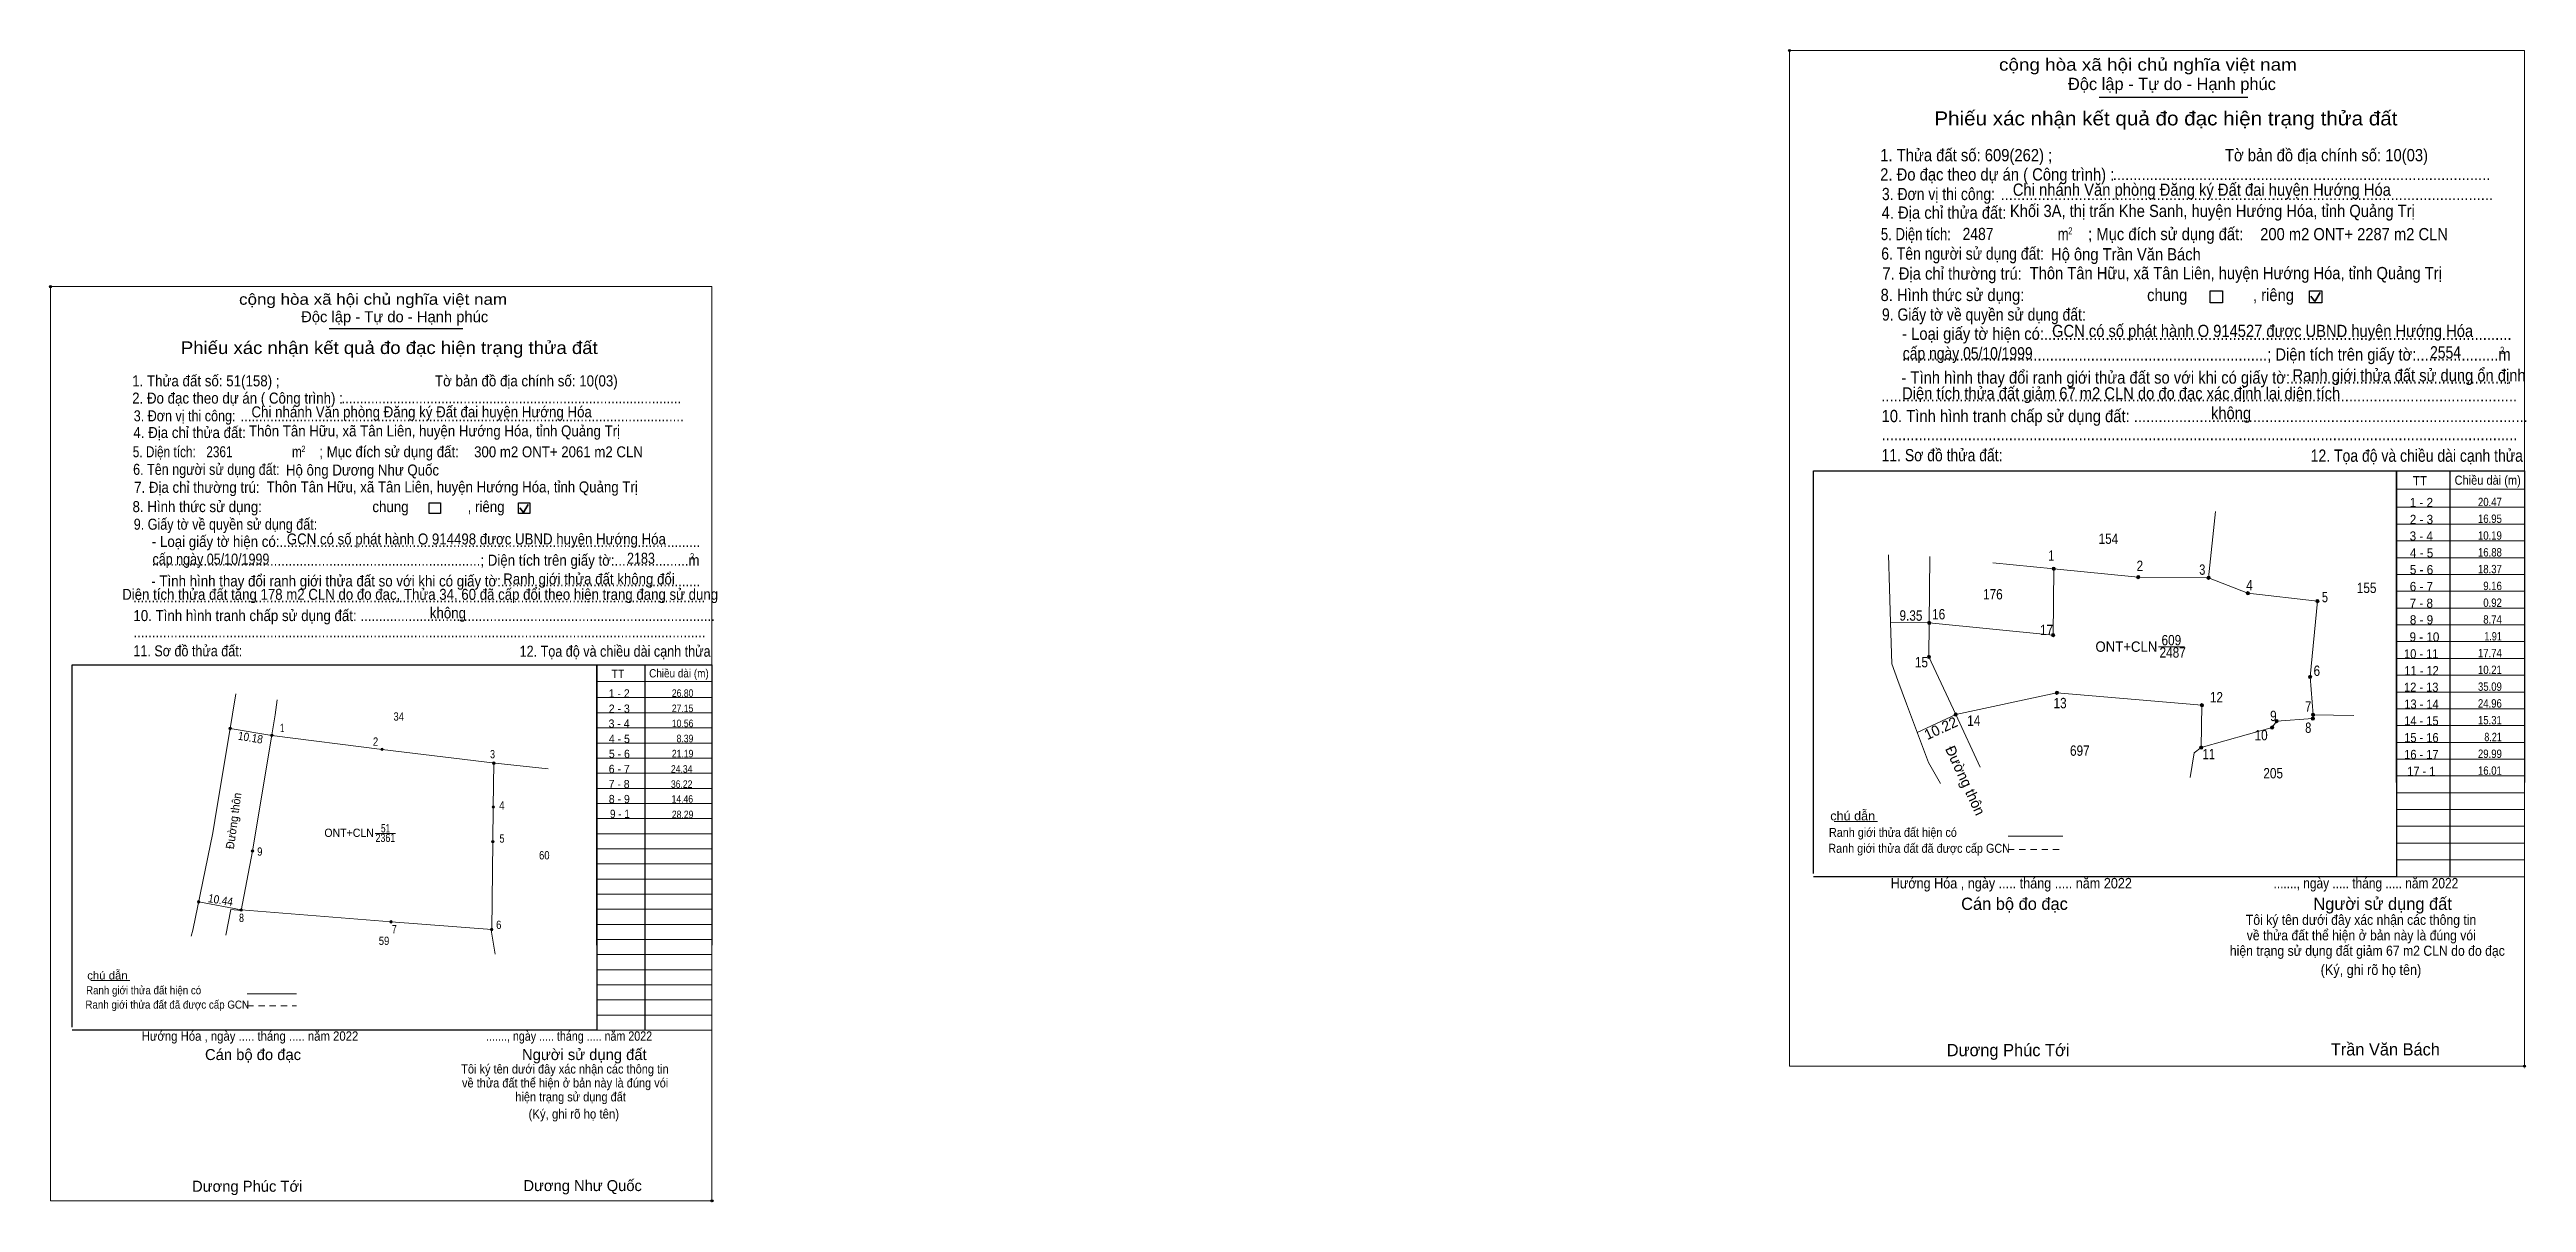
# Model space of a CAD drawing. Header units: metres. Extents: x 543322 to 549868, y 1828227 to 1838406.
# Drawn here: x 549271 to 549868, y 1838128 to 1838406 of the extents above; entities that cross this region are included whole.
import ezdxf
from ezdxf.enums import TextEntityAlignment as Align

# ---------------------------------------------------------------- set-up
doc = ezdxf.new("R2010")
doc.units = ezdxf.units.M
doc.header["$PDMODE"] = 32
doc.header["$PDSIZE"] = 0.5
doc.linetypes.add('SHORT_DASHED', pattern=[2.7, 1.5, -1.2])
for name, color, linetype, lineweight in [('1', 7, 'Continuous', 13), ('10', 7, 'Continuous', 13), ('17', 7, 'Continuous', 13), ('2', 7, 'Continuous', 25), ('23', 7, 'Continuous', 13), ('30', 7, 'Continuous', 13), ('36', 7, 'Continuous', 13), ('6', 7, 'Continuous', 13), ('61', 7, 'Continuous', 13), ('63', 7, 'Continuous', 13)]:
    doc.layers.add(name, color=color, linetype=linetype, lineweight=lineweight)

msp = doc.modelspace()

# ---------------------------------------------------------------- texts
at = {"layer": '1'}
for s, height, width, p in [('154', 2.5, 0.85, (549767.645, 1838286.56)), ('155', 2.5, 0.85, (549829.9, 1838274.71)), ('176', 2.5, 0.85, (549739.8, 1838273.16)), ('ONT+CLN', 2.5, 0.95, (549771.985, 1838260.53)), ('2487', 2.5, 0.85, (549783.14, 1838259.13)), ('609', 2.5, 0.85, (549782.825, 1838262.09)), ('34', 2, 0.85, (549355.51, 1838243.92)), ('697', 2.5, 0.85, (549760.76, 1838235.44)), ('205', 2.5, 0.85, (549807.37, 1838229.99)), ('ONT+CLN', 2, 0.95, (549343.55, 1838215.87)), ('51', 2, 0.75, (549352.34, 1838216.96)), ('2361', 2, 0.8, (549352.29, 1838214.64)), ('60', 2, 0.85, (549390.6, 1838210.45)), ('59', 2, 0.85, (549351.965, 1838189.81))]:
    msp.add_text(s, height=height, dxfattribs=dict(at, width=width)).set_placement(p, align=Align.CENTER)
at = {"layer": '10'}
for s, height, width, p in [('1 - 2', 2.21, 0.95, (549843.1, 1838295.45)), ('3 - 4', 2.21, 0.95, (549843.08, 1838287.35)), ('2 - 3', 2.21, 0.95, (549843.115, 1838291.36)), ('4 - 5', 2.21, 0.95, (549843.15, 1838283.28)), ('5 - 6', 2.21, 0.95, (549843.135, 1838279.25)), ('6 - 7', 2.21, 0.95, (549843.105, 1838275.18)), ('7 - 8', 2.21, 0.95, (549843.08, 1838271.15)), ('9 - 10', 2.21, 0.95, (549843.84, 1838263.01)), ('8 - 9', 2.21, 0.95, (549843.125, 1838267.14)), ('10 - 11', 2.21, 0.9, (549843.06, 1838258.94)), ('12 - 13', 2.21, 0.9, (549843.06, 1838250.88)), ('11 - 12', 2.21, 0.9, (549843.135, 1838254.87)), ('2 - 3', 1.989, 0.95, (549408.675, 1838245.82)), ('1 - 2', 1.989, 0.95, (549408.655, 1838249.5)), ('13 - 14', 2.21, 0.9, (549843.125, 1838246.81)), ('3 - 4', 1.989, 0.95, (549408.63, 1838242.21)), ('14 - 15', 2.21, 0.9, (549843.105, 1838242.78)), ('15 - 16', 2.21, 0.9, (549843.11, 1838238.73)), ('4 - 5', 1.989, 0.95, (549408.7, 1838238.54)), ('5 - 6', 1.989, 0.95, (549408.695, 1838234.92)), ('16 - 17', 2.21, 0.9, (549843.1, 1838234.66)), ('7 - 8', 1.989, 0.95, (549408.635, 1838227.63)), ('6 - 7', 1.989, 0.95, (549408.665, 1838231.27)), ('17 - 1', 2.203, 0.9, (549843.095, 1838230.61)), ('8 - 9', 1.99, 0.95, (549408.68, 1838224.02)), ('9 - 1', 1.99, 0.9, (549408.835, 1838220.44))]:
    msp.add_text(s, height=height, dxfattribs=dict(at, width=width)).set_placement(p, align=Align.CENTER)
at = {"layer": '2'}
for s, height, width, p in [('cộng hòa xã hội chủ nghĩa việt nam', 2.957, 1.15, (549741.28, 1838400.72)), ('1. Thửa đất số: 609(262) ;                                          Tờ bản đồ địa chính số: 10(03)', 2.965, 0.9, (549712.64, 1838378.86)), ('2. Đo đạc theo dự án ( Công trình) : ', 2.959, 0.9, (549712.64, 1838374.22)), ('3. Đơn vị thi công:', 2.959, 0.85, (549713.06, 1838369.49)), ('Chi nhánh Văn phòng Đăng ký Đất đai huyện Hướng Hóa', 2.956, 0.9, (549744.6, 1838370.54)), ('............................................................................................', 2.959, 0.9, (549768.7, 1838374.32)), ('4. Địa chỉ thửa đất:', 2.959, 0.9, (549712.98, 1838365)), ('........................................................................................................................', 2.959, 0.9, (549741.66, 1838369.49)), ('Khối 3A, thị trấn Khe Sanh, huyện Hướng Hóa, tỉnh Quảng Trị', 2.948, 0.9, (549743.91, 1838365.42)), ('5. Diện tích:', 2.959, 0.8, (549712.8, 1838359.83)), ('2487', 2.948, 0.85, (549732.5, 1838359.86)), ('m', 2.957, 0.8, (549755.44, 1838359.83)), ('2', 1.69, 0.8, (549757.97, 1838361.24)), ('; Mục đích sử dụng đất:', 2.957, 0.9, (549762.76, 1838359.83)), ('200 m2 ONT+ 2287 m2 CLN', 2.948, 0.9, (549804.24, 1838359.82)), ('6. Tên người sử dụng đất:', 2.959, 0.85, (549712.9, 1838355.12)), ('Hộ ông Trần Văn Bách', 2.948, 0.9, (549753.82, 1838354.96)), ('8. Hình thức sử dụng:', 2.959, 0.9, (549712.73, 1838345.14)), ('7. Địa chỉ thường trú:', 2.959, 0.9, (549713.16, 1838350.31)), ('Thôn Tân Hữu, xã Tân Liên, huyện Hướng Hóa, tỉnh Quảng Trị', 2.948, 0.9, (549748.67, 1838350.42)), ('cộng hòa xã hội chủ nghĩa việt nam', 2.661, 1.15, (549317.02, 1838344.25)), ('9. Giấy tờ về quyền sử dụng đất:', 2.959, 0.85, (549713.06, 1838340.42)), ('chung                , riêng', 2.957, 0.9, (549776.98, 1838345.14)), ('     - Loại giấy tờ hiện có:..................................................................................................................', 2.957, 0.9, (549712.98, 1838335.79)), ('GCN có số phát hành O 914527 được UBND huyện Hướng Hóa ', 2.948, 0.9, (549754.06, 1838336.47)), ('cấp ngày 05/10/1999', 2.948, 0.85, (549718.08, 1838331.07)), ('     .........................................................................................; Diện tích trên giấy tờ:....................m', 2.957, 0.9, (549712.98, 1838330.79)), ('2554', 2.948, 0.85, (549845.19, 1838331.31)), ('2', 1.69, 0.8, (549862.07, 1838332.45)), ('1. Thửa đất số: 51(158) ;                                          Tờ bản đồ địa chính số: 10(03)', 2.668, 0.9, (549291.25, 1838324.56)), ('     - Tình hình thay đổi ranh giới thửa đất so với khi có giấy tờ:......................................................', 2.957, 0.9, (549712.82, 1838325.22)), ('Diện tích thửa đất giảm 67 m2 CLN do đo đạc xác định lại diện tích', 2.95, 0.9, (549717.92, 1838321.41)), ('Ranh giới thửa đất sử dụng ổn định', 2.948, 0.9, (549812.03, 1838325.76)), ('2. Đo đạc theo dự án ( Công trình) : ', 2.663, 0.9, (549291.25, 1838320.4)), ('3. Đơn vị thi công:', 2.663, 0.85, (549291.63, 1838316.13)), ('Chi nhánh Văn phòng Đăng ký Đất đai huyện Hướng Hóa', 2.661, 0.9, (549320.01, 1838317.08)), ('............................................................................................', 2.663, 0.9, (549341.69, 1838320.49)), ('...........................................................................................................................................................', 2.957, 0.9, (549712.9, 1838320.92)), ('10. Tình hình tranh chấp sử dụng đất: ................................................................................................', 2.959, 0.9, (549712.98, 1838315.93)), ('không', 2.957, 0.9, (549792.36, 1838316.65)), ('4. Địa chỉ thửa đất:', 2.663, 0.9, (549291.55, 1838312.1)), ('........................................................................................................................', 2.663, 0.9, (549317.36, 1838316.13)), ('Thôn Tân Hữu, xã Tân Liên, huyện Hướng Hóa, tỉnh Quảng Trị', 2.654, 0.9, (549319.39, 1838312.49)), ('5. Diện tích:', 2.663, 0.8, (549291.39, 1838307.46)), ('2361', 2.65, 0.8, (549309.13, 1838307.47)), ('m', 2.661, 0.8, (549329.78, 1838307.46)), ('2', 1.521, 0.8, (549332.04, 1838308.72)), ('; Mục đích sử dụng đất:', 2.661, 0.9, (549336.36, 1838307.46)), ('300 m2 ONT+ 2061 m2 CLN', 2.65, 0.9, (549373.68, 1838307.44)), ('11. Sơ đồ thửa đất:', 2.959, 0.85, (549712.98, 1838306.49)), ('...........................................................................................................................................................', 2.957, 0.9, (549712.98, 1838311.55)), ('12. Tọa độ và chiều dài cạnh thửa', 2.965, 0.85, (549816.41, 1838306.37)), ('6. Tên người sử dụng đất:', 2.663, 0.85, (549291.48, 1838303.21)), ('7. Địa chỉ thường trú:', 2.663, 0.9, (549291.72, 1838298.88)), ('Thôn Tân Hữu, xã Tân Liên, huyện Hướng Hóa, tỉnh Quảng Trị', 2.654, 0.9, (549323.67, 1838298.98)), ('Hộ ông Dương Như Quốc', 2.654, 0.9, (549328.32, 1838303.06)), ('8. Hình thức sử dụng:', 2.663, 0.9, (549291.34, 1838294.22)), ('chung                , riêng', 2.661, 0.9, (549349.16, 1838294.22)), ('9. Giấy tờ về quyền sử dụng đất:', 2.663, 0.85, (549291.63, 1838289.98)), ('     - Loại giấy tờ hiện có:..................................................................................................................', 2.661, 0.9, (549291.55, 1838285.81)), ('GCN có số phát hành O 914498 được UBND huyện Hướng Hóa ', 2.654, 0.9, (549328.53, 1838286.42)), ('cấp ngày 05/10/1999', 2.654, 0.85, (549296.15, 1838281.57)), ('     .........................................................................................; Diện tích trên giấy tờ:....................m', 2.661, 0.9, (549291.55, 1838281.3)), ('2183', 2.654, 0.85, (549410.54, 1838281.78)), ('2', 1.521, 0.8, (549425.73, 1838282.81)), ('     - Tình hình thay đổi ranh giới thửa đất so với khi có giấy tờ:......................................................', 2.661, 0.9, (549291.41, 1838276.29)), ('Ranh giới thửa đất không đổi', 2.654, 0.9, (549380.7, 1838276.78)), ('Diện tích thửa đất tăng 178 m2 CLN do đo đạc, Thửa 34, 60 đã cấp đổi theo hiện trạng đang sử dụng', 2.65, 0.9, (549288.85, 1838273.07)), ('...........................................................................................................................................................', 2.661, 0.9, (549291.48, 1838272.43)), ('10. Tình hình tranh chấp sử dụng đất: ................................................................................................', 2.663, 0.9, (549291.55, 1838267.94)), ('không', 2.661, 0.9, (549363, 1838268.58)), ('11. Sơ đồ thửa đất:', 2.663, 0.85, (549291.55, 1838259.43)), ('...........................................................................................................................................................', 2.661, 0.9, (549291.55, 1838264)), ('12. Tọa độ và chiều dài cạnh thửa', 2.668, 0.85, (549384.65, 1838259.34)), ('Hướng Hóa , ngày ..... tháng ..... năm 2022', 2.527, 0.9, (549715.18, 1838203.45)), ('......., ngày ..... tháng ..... năm 2022', 2.527, 0.85, (549807.44, 1838203.45)), ('(Ký, ghi rõ họ tên)', 2.535, 0.9, (549818.82, 1838182.57)), ('Hướng Hóa , ngày ..... tháng ..... năm 2022', 2.27, 0.9, (549293.54, 1838166.7)), ('......., ngày ..... tháng ..... năm 2022', 2.27, 0.85, (549376.58, 1838166.7)), ('(Ký, ghi rõ họ tên)', 2.281, 0.9, (549386.8, 1838147.91))]:
    msp.add_text(s, height=height, dxfattribs=dict(at, width=width)).set_placement(p)
for s, height, p in [('Độc lập - Tự do - Hạnh phúc', 2.957, (549757.9, 1838396.05)), ('Độc lập - Tự do - Hạnh phúc', 2.661, (549331.98, 1838340.04)), ('Cán bộ đo đạc', 2.957, (549732.15, 1838198.27)), ('Người sử dụng đất', 2.957, (549817.06, 1838198.27)), ('Cán bộ đo đạc', 2.661, (549308.81, 1838162.04)), ('Người sử dụng đất', 2.661, (549385.23, 1838162.04)), ('Dương Phúc Tới', 2.956, (549728.68, 1838162.97)), ('Trần Văn Bách', 2.948, (549821.26, 1838163.15)), ('Dương Như Quốc', 2.65, (549385.58, 1838130.43)), ('Dương Phúc Tới', 2.66, (549305.68, 1838130.27))]:
    msp.add_text(s, height=height, dxfattribs=at).set_placement(p)
for s, height, width, p in [('Phiếu xác nhận kết quả đo đạc hiện trạng thửa đất', 3.379, 1.1, (549781.505, 1838387.52)), ('Phiếu xác nhận kết quả đo đạc hiện trạng thửa đất', 3.041, 1.1, (549353.23, 1838332.37)), ('Tôi ký tên dưới đây xác nhận các thông tin', 2.443, 0.9, (549828.555, 1838194.66)), ('về thửa đất thể hiện ở bản này là đúng vói', 2.443, 0.9, (549828.605, 1838190.92)), ('hiện trạng sử dụng đất giảm 67 m2 CLN do đo đạc', 2.446, 0.9, (549830.07, 1838187.19)), ('Tôi ký tên dưới đây xác nhận các thông tin', 2.199, 0.9, (549395.57, 1838158.79)), ('về thửa đất thể hiện ở bản này là đúng vói', 2.199, 0.9, (549395.62, 1838155.43)), ('hiện trạng sử dụng đất', 2.199, 0.9, (549396.945, 1838152.07))]:
    msp.add_text(s, height=height, dxfattribs=dict(at, width=width)).set_placement(p, align=Align.CENTER)
for height, p in [(0.845, (549867.916, 1838160.08)), (0.76, (549431, 1838127.68))]:
    msp.add_text('.', height=height, dxfattribs=at).set_placement(p, align=Align.CENTER)
at = {"layer": '30'}
for s, height, width, p in [('TT', 2.203, 0.95, (549841.04, 1838300.7)), ('Chiều dài (m)', 2.21, 0.9, (549851.1, 1838300.83)), ('TT', 1.983, 0.95, (549406.82, 1838254.24)), ('Chiều dài (m)', 1.989, 0.9, (549415.87, 1838254.35))]:
    msp.add_text(s, height=height, dxfattribs=dict(at, width=width)).set_placement(p)
at = {"layer": '6'}
for s, height, width, p in [('Ranh giới thửa đất hiện có ', 2.165, 0.9, (549700.28, 1838215.89)), ('chú dẫn', 2.165, 1.05, (549700.6, 1838219.86)), ('Ranh giới thửa đất đã được cấp GCN', 2.171, 0.9, (549700.12, 1838212.04)), ('chú dẫn', 1.949, 1.05, (549280.42, 1838181.48)), ('Ranh giới thửa đất đã được cấp GCN', 1.954, 0.9, (549279.98, 1838174.44)), ('Ranh giới thửa đất hiện có ', 1.949, 0.9, (549280.13, 1838177.91))]:
    msp.add_text(s, height=height, dxfattribs=dict(at, width=width)).set_placement(p)
at = {"layer": '63'}
for s, height, width, p in [('20.47', 2.025, 0.85, (549862.5, 1838295.67)), ('16.95', 2.025, 0.85, (549862.5, 1838291.62)), ('10.19', 2.025, 0.85, (549862.5, 1838287.57)), (' 1', 2.5, 0.75, (549754.56, 1838282.5)), ('16.88', 2.025, 0.85, (549862.5, 1838283.52)), (' 2', 2.5, 0.85, (549776.02, 1838280.03)), (' 3', 2.5, 0.8, (549791.02, 1838279.11)), (' 4', 2.5, 0.85, (549802.45, 1838275.37)), ('18.37', 2.025, 0.85, (549862.5, 1838279.47)), ('9.16', 2.025, 0.85, (549862.5, 1838275.42)), (' 16', 2.5, 0.85, (549728.31, 1838268.35)), (' 5', 2.5, 0.8, (549820.59, 1838272.49)), ('0.92', 2.025, 0.85, (549862.5, 1838271.37)), (' 17', 2.5, 0.85, (549754.32, 1838264.55)), ('8.74', 2.025, 0.85, (549862.5, 1838267.32)), ('1.91', 2.025, 0.8, (549862.49, 1838263.27)), (' 15', 2.5, 0.85, (549724.16, 1838256.78)), ('17.74', 2.025, 0.85, (549862.5, 1838259.22)), (' 6', 2.5, 0.85, (549818.68, 1838254.71)), ('35.09', 2.025, 0.85, (549862.5, 1838251.12)), ('10.21', 2.025, 0.85, (549862.5, 1838255.17)), ('27.15', 1.823, 0.85, (549426.53, 1838245.98)), ('26.80', 1.823, 0.85, (549426.54, 1838249.64)), (' 13', 2.5, 0.85, (549757.58, 1838246.91)), (' 12', 2.5, 0.85, (549795.27, 1838248.33)), (' 7', 2.5, 0.8, (549816.56, 1838246.09)), ('24.96', 2.025, 0.85, (549862.49, 1838247.07)), (' 1', 2, 0.75, (549327.98, 1838241.16)), ('10.56', 1.823, 0.85, (549426.54, 1838242.35)), (' 14', 2.5, 0.85, (549736.77, 1838242.67)), (' 10', 2.5, 0.85, (549806.04, 1838239.18)), (' 9', 2.5, 0.85, (549808.21, 1838243.82)), (' 8', 2.5, 0.8, (549816.57, 1838240.97)), ('15.31', 2.025, 0.85, (549862.5, 1838243.02)), ('8.21', 2.025, 0.8, (549862.49, 1838238.97)), (' 2', 2, 0.85, (549350.56, 1838237.87)), (' 3', 2, 0.8, (549378.72, 1838234.83)), ('21.19', 1.823, 0.85, (549426.54, 1838235.06)), ('8.39', 1.823, 0.85, (549426.53, 1838238.7)), (' 11', 2.5, 0.8, (549793.33, 1838234.6)), ('29.99', 2.025, 0.85, (549862.5, 1838234.92)), ('36.22', 1.82, 0.85, (549426.31, 1838227.7)), ('24.34', 1.82, 0.85, (549426.31, 1838231.35)), ('16.01', 2.025, 0.85, (549862.5, 1838230.87)), (' 4', 2, 0.85, (549381, 1838222.46)), ('14.46', 1.82, 0.85, (549426.46, 1838224.12)), ('28.29', 1.823, 0.85, (549426.54, 1838220.38)), (' 9', 2, 0.85, (549322.65, 1838211.34)), (' 5', 2, 0.8, (549380.99, 1838214.49)), (' 8', 2, 0.8, (549318.2, 1838195.36)), (' 7', 2, 0.8, (549355.04, 1838192.63)), (' 6', 2, 0.85, (549380.25, 1838193.67))]:
    msp.add_text(s, height=height, dxfattribs=dict(at, width=width)).set_placement(p, align=Align.RIGHT)
for s, height, rotation, width, p in [('9.35', 2.5, 359.449, 0.85, (549720.043, 1838268.033)), ('10.18', 2, 350.501, 0.9, (549319.605, 1838238.859)), ('Đường thôn', 2, 82.218, 0.95, (549316.68, 1838219.62)), ('10.44', 2, 350.501, 0.9, (549312.4, 1838199.663))]:
    msp.add_text(s, height=height, rotation=rotation, dxfattribs=dict(at, width=width)).set_placement(p, align=Align.CENTER)
for s, rotation, p in [('10.22', 24.81, (549727.775, 1838240.954)), ('Đường thôn', 294.841, (549732.004, 1838228.97))]:
    msp.add_text(s, height=2.5, rotation=rotation, dxfattribs=at).set_placement(p, align=Align.CENTER)

# ---------------------------------------------------------------- hatches: boundary and pattern name
at = {"layer": '63'}
for points in [[(549754.88, 1838280.56, 1), (549754.08, 1838280.56, 1)], [(549775.25, 1838278.55, 1), (549774.45, 1838278.55, 1)], [(549792.2, 1838278.41, 1), (549791.4, 1838278.41, 1)], [(549801.68, 1838274.67, 1), (549800.88, 1838274.67, 1)], [(549818.45, 1838272.76, 1), (549817.65, 1838272.76, 1)], [(549724.87, 1838267.49, 1), (549724.07, 1838267.49, 1)], [(549754.72, 1838264.55, 1), (549753.92, 1838264.55, 1)], [(549724.8, 1838259.28, 1), (549724, 1838259.28, 1)], [(549816.66, 1838254.48, 1), (549815.86, 1838254.48, 1)], [(549755.63, 1838250.65, 1), (549754.83, 1838250.65, 1)], [(549790.59, 1838247.62, 1), (549789.79, 1838247.62, 1)], [(549315.16, 1838242.04, 1), (549314.56, 1838242.04, 1)], [(549731.23, 1838245.39, 1), (549730.43, 1838245.39, 1)], [(549807.5, 1838242.26, 1), (549806.7, 1838242.26, 1)], [(549808.61, 1838243.82, 1), (549807.81, 1838243.82, 1)], [(549817.33, 1838244.43, 1), (549816.53, 1838244.43, 1)], [(549817.39, 1838245.35, 1), (549816.59, 1838245.35, 1)], [(549325.2, 1838240.37, 1), (549324.6, 1838240.37, 1)], [(549351.79, 1838236.99, 1), (549351.19, 1838236.99, 1)], [(549790.44, 1838237.41, 1), (549789.64, 1838237.41, 1)], [(549378.74, 1838233.67, 1), (549378.14, 1838233.67, 1)], [(549378.6, 1838223.11, 1), (549378, 1838223.11, 1)], [(549320.54, 1838212.47, 1), (549319.94, 1838212.47, 1)], [(549378.5, 1838214.72, 1), (549377.9, 1838214.72, 1)], [(549307.59, 1838200.21, 1), (549306.99, 1838200.21, 1)], [(549317.84, 1838198.26, 1), (549317.24, 1838198.26, 1)], [(549353.95, 1838195.38, 1), (549353.35, 1838195.38, 1)], [(549378.22, 1838193.53, 1), (549377.62, 1838193.53, 1)]]:
    msp.add_hatch(color=256, dxfattribs=at).paths.add_polyline_path(points)

# ---------------------------------------------------------------- linework, layer by layer
at = {"layer": '1'}
msp.add_line((549378.72, 1838233.64), (549391.54, 1838232.31), dxfattribs=at)
msp.add_lwpolyline([(549754.48, 1838280.56), (549774.85, 1838278.55), (549791.8, 1838278.41), (549801.28, 1838274.67), (549818.05, 1838272.76), (549816.26, 1838254.48), (549816.99, 1838245.35), (549816.93, 1838244.43), (549808.21, 1838243.82), (549807.1, 1838242.26), (549790.04, 1838237.41), (549790.19, 1838247.62), (549755.23, 1838250.65), (549730.83, 1838245.39), (549724.4, 1838259.28), (549724.47, 1838267.49), (549754.32, 1838264.55)], close=True, dxfattribs=at)
msp.add_lwpolyline([(549377.92, 1838193.53), (549377.91, 1838192.92), (549378.78, 1838187.61)], dxfattribs=at)
at = {"layer": '10'}
for p, q in [((549714.88, 1838275.89), (549715.12, 1838267.59)), ((549317.54, 1838198.26), (549353.65, 1838195.38))]:
    msp.add_line(p, q, dxfattribs=at)
msp.add_lwpolyline([(549378.72, 1838233.64), (549351.49, 1838236.99), (549324.9, 1838240.37)], dxfattribs=at)
at = {"layer": '17'}
for p, q in [((549701.57, 1838219.57), (549712.02, 1838219.57)), ((549281.29, 1838181.21), (549290.7, 1838181.21))]:
    msp.add_line(p, q, dxfattribs=at)
at = {"layer": '2'}
for p, q in [((549765.4, 1838394.34), (549801.23, 1838394.34)), ((549338.73, 1838338.51), (549370.98, 1838338.51)), ((549696.55, 1838304.16), (549837.09, 1838304.16)), ((549696.55, 1838207.08), (549696.55, 1838304.16)), ((549837.09, 1838304.16), (549837.09, 1838206.28)), ((549276.77, 1838257.35), (549403.25, 1838257.35)), ((549276.77, 1838169.97), (549276.77, 1838257.35)), ((549403.25, 1838257.35), (549403.25, 1838169.25)), ((549837.09, 1838206.28), (549696.55, 1838206.28)), ((549403.25, 1838169.25), (549276.77, 1838169.25))]:
    msp.add_line(p, q, dxfattribs=at)
at = {"layer": '2', "lineweight": 35}
for p, q in [((549816.44, 1838346.32), (549817.45, 1838345.01)), ((549817.45, 1838345.01), (549818.67, 1838347.21)), ((549384.67, 1838295.29), (549385.57, 1838294.11)), ((549385.57, 1838294.11), (549386.68, 1838296.09))]:
    msp.add_line(p, q, dxfattribs=at)
at = {"layer": '2', "lineweight": 13}
for points in [[(549690.79, 1838405.58), (549867.94, 1838405.58), (549867.94, 1838160.55), (549690.79, 1838160.55)], [(549271.58, 1838348.62), (549431.02, 1838348.62), (549431.02, 1838128.1), (549271.58, 1838128.1)]]:
    msp.add_lwpolyline(points, close=True, dxfattribs=at)
at = {"layer": '2'}
for points in [[(549792.15, 1838347.59), (549795.19, 1838347.59), (549795.19, 1838344.75), (549792.15, 1838344.75)], [(549816.09, 1838347.59), (549819.13, 1838347.59), (549819.13, 1838344.75), (549816.09, 1838344.75)], [(549362.81, 1838296.43), (549365.55, 1838296.43), (549365.55, 1838293.87), (549362.81, 1838293.87)], [(549384.35, 1838296.43), (549387.09, 1838296.43), (549387.09, 1838293.87), (549384.35, 1838293.87)]]:
    msp.add_lwpolyline(points, close=True, dxfattribs=at)
for p in [(549690.79, 1838405.58), (549271.58, 1838348.62), (549867.94, 1838160.55), (549431.02, 1838128.1)]:
    msp.add_point(p, dxfattribs=at)
at = {"layer": '23'}
for p, q in [((549311.69, 1838222.78), (549310.71, 1838216.86)), ((549313.8, 1838192.14), (549315.07, 1838198.34))]:
    msp.add_line(p, q, dxfattribs=at)
for points in [[(549316.26, 1838250.36), (549314.62, 1838240.59), (549311.69, 1838222.78)], [(549324.93, 1838240.54), (549325.72, 1838245.3), (549326.22, 1838248.98)], [(549317.52, 1838198.13), (549320.24, 1838212.47), (549324.93, 1838240.54)], [(549309.5, 1838210.98), (549305.89, 1838193.4), (549305.51, 1838191.94)]]:
    msp.add_lwpolyline(points, dxfattribs=at)
at = {"layer": '30', "lineweight": 25}
for p, q in [((549837.09, 1838229.03), (549837.09, 1838304.16)), ((549849.98, 1838304.16), (549849.98, 1838206.28)), ((549403.25, 1838189.73), (549403.25, 1838257.35)), ((549414.85, 1838257.35), (549414.85, 1838169.25))]:
    msp.add_line(p, q, dxfattribs=at)
at = {"layer": '30'}
for p, q in [((549837.09, 1838299.74), (549867.94, 1838299.74)), ((549837.09, 1838295.45), (549867.94, 1838295.45)), ((549837.01, 1838291.32), (549867.86, 1838291.32)), ((549837.09, 1838287.3), (549867.94, 1838287.3)), ((549837.09, 1838283.23), (549867.94, 1838283.23)), ((549837.09, 1838279.18), (549867.94, 1838279.18)), ((549837.09, 1838275.13), (549867.94, 1838275.13)), ((549837.09, 1838271.08), (549867.94, 1838271.08)), ((549837.09, 1838267.03), (549867.94, 1838267.03)), ((549837.09, 1838262.98), (549867.94, 1838262.98)), ((549837.09, 1838258.93), (549867.94, 1838258.93)), ((549403.25, 1838253.37), (549431.02, 1838253.37)), ((549837.09, 1838254.88), (549867.94, 1838254.88)), ((549403.25, 1838249.5), (549431.02, 1838249.5)), ((549837.09, 1838250.83), (549867.94, 1838250.83)), ((549837.09, 1838246.78), (549867.94, 1838246.78)), ((549403.18, 1838245.79), (549430.95, 1838245.79)), ((549403.25, 1838242.17), (549431.02, 1838242.17)), ((549837.09, 1838242.73), (549867.94, 1838242.73)), ((549403.25, 1838238.51), (549431.02, 1838238.51)), ((549403.25, 1838234.86), (549431.02, 1838234.86)), ((549837.09, 1838238.68), (549867.94, 1838238.68)), ((549403.25, 1838231.22), (549431.02, 1838231.22)), ((549837.09, 1838234.63), (549867.94, 1838234.63)), ((549837.09, 1838230.58), (549867.94, 1838230.58)), ((549403.25, 1838227.57), (549431.02, 1838227.57)), ((549403.25, 1838223.93), (549431.02, 1838223.93)), ((549837.09, 1838226.53), (549867.94, 1838226.53)), ((549403.25, 1838220.28), (549431.02, 1838220.28)), ((549837.09, 1838222.48), (549867.94, 1838222.48)), ((549837.09, 1838222.47), (549867.94, 1838222.47)), ((549837.09, 1838218.43), (549867.94, 1838218.43)), ((549403.25, 1838216.64), (549431.02, 1838216.64)), ((549403.25, 1838212.99), (549431.02, 1838212.99)), ((549837.09, 1838214.38), (549867.94, 1838214.38)), ((549403.25, 1838209.35), (549431.02, 1838209.35)), ((549403.25, 1838205.7), (549431.02, 1838205.7)), ((549837.09, 1838210.33), (549867.94, 1838210.33)), ((549837.09, 1838206.28), (549867.94, 1838206.28)), ((549403.25, 1838202.06), (549431.02, 1838202.06)), ((549403.25, 1838198.41), (549431.02, 1838198.41)), ((549403.25, 1838194.77), (549431.02, 1838194.77)), ((549403.25, 1838191.12), (549431.02, 1838191.12)), ((549403.25, 1838187.48), (549431.02, 1838187.48)), ((549403.25, 1838183.83), (549431.02, 1838183.83)), ((549403.25, 1838183.82), (549431.02, 1838183.82)), ((549403.25, 1838180.19), (549431.02, 1838180.19)), ((549403.25, 1838176.54), (549431.02, 1838176.54)), ((549403.25, 1838172.9), (549431.02, 1838172.9)), ((549403.25, 1838169.25), (549431.02, 1838169.25))]:
    msp.add_line(p, q, dxfattribs=at)
at = {"layer": '30', "lineweight": 25}
for points in [[(549837.09, 1838304.16), (549867.94, 1838304.16), (549867.94, 1838229.03)], [(549403.25, 1838257.35), (549431.02, 1838257.35), (549431.02, 1838189.73)]]:
    msp.add_lwpolyline(points, dxfattribs=at)
at = {"layer": '36'}
for p, q in [((549791.8, 1838278.41), (549793.46, 1838294.36)), ((549739.79, 1838282), (549754.48, 1838280.56)), ((549790.04, 1838237.41), (549790.19, 1838247.62)), ((549730.83, 1838245.39), (549736.71, 1838232.7)), ((549807.1, 1838242.26), (549790.04, 1838237.41)), ((549808.21, 1838243.82), (549816.93, 1838244.43)), ((549816.99, 1838245.35), (549826.83, 1838245.19)), ((549310.71, 1838216.86), (549309.5, 1838210.98)), ((549317.52, 1838198.13), (549315.07, 1838198.34)), ((549377.92, 1838193.53), (549353.65, 1838195.38))]:
    msp.add_line(p, q, dxfattribs=at)
for points in [[(549754.48, 1838280.56), (549754.32, 1838264.55), (549724.47, 1838267.49)], [(549807.1, 1838242.26), (549808.21, 1838243.82), (549816.93, 1838244.43), (549816.99, 1838245.35), (549816.26, 1838254.48), (549818.05, 1838272.76), (549801.28, 1838274.67), (549791.8, 1838278.41), (549774.85, 1838278.55), (549754.48, 1838280.56)], [(549730.83, 1838245.39), (549755.23, 1838250.65), (549790.19, 1838247.62)], [(549790.04, 1838237.41), (549788.32, 1838236.17), (549787.39, 1838230.24)], [(549378.44, 1838233.67), (549378.3, 1838223.11), (549378.2, 1838214.72), (549377.92, 1838193.53)]]:
    msp.add_lwpolyline(points, dxfattribs=at)
at = {"layer": '6'}
for p, q in [((549743.47, 1838216.04), (549756.65, 1838216.04)), ((549318.99, 1838178.04), (549330.86, 1838178.04))]:
    msp.add_line(p, q, dxfattribs=at)
at = {"layer": '6', "linetype": 'SHORT_DASHED'}
for p, q in [((549743.47, 1838212.81), (549756.65, 1838212.81)), ((549318.99, 1838175.14), (549330.86, 1838175.14))]:
    msp.add_line(p, q, dxfattribs=at)
at = {"layer": '61'}
for p, q in [((549714.88, 1838275.89), (549714.65, 1838283.93)), ((549715.42, 1838257.6), (549715.12, 1838267.59)), ((549716.89, 1838253.64), (549715.42, 1838257.6)), ((549719, 1838247.96), (549716.89, 1838253.64))]:
    msp.add_line(p, q, dxfattribs=at)
for points in [[(549724.62, 1838283.49), (549724.4, 1838259.28), (549730.83, 1838245.39)], [(549727.15, 1838228.79), (549724.25, 1838233.84), (549719, 1838247.96)]]:
    msp.add_lwpolyline(points, dxfattribs=at)
at = {"layer": '63'}
for p, q in [((549715.12, 1838267.58), (549724.47, 1838267.49)), ((549779.72, 1838261.74), (549786.02, 1838261.74)), ((549314.86, 1838242.04), (549324.9, 1838240.37)), ((549721.55, 1838241.1), (549730.83, 1838245.39)), ((549349.82, 1838216.7), (549354.69, 1838216.7)), ((549307.29, 1838200.21), (549317.54, 1838198.26))]:
    msp.add_line(p, q, dxfattribs=at)
for centre, radius in [((549754.48, 1838280.56), 0.4), ((549774.85, 1838278.55), 0.4), ((549791.8, 1838278.41), 0.4), ((549801.28, 1838274.67), 0.4), ((549818.05, 1838272.76), 0.4), ((549724.47, 1838267.49), 0.4), ((549754.32, 1838264.55), 0.4), ((549724.4, 1838259.28), 0.4), ((549816.26, 1838254.48), 0.4), ((549755.23, 1838250.65), 0.4), ((549790.19, 1838247.62), 0.4), ((549314.86, 1838242.04), 0.3), ((549730.83, 1838245.39), 0.4), ((549807.1, 1838242.26), 0.4), ((549808.21, 1838243.82), 0.4), ((549816.93, 1838244.43), 0.4), ((549816.99, 1838245.35), 0.4), ((549324.9, 1838240.37), 0.3), ((549351.49, 1838236.99), 0.3), ((549790.04, 1838237.41), 0.4), ((549378.44, 1838233.67), 0.3), ((549378.3, 1838223.11), 0.3), ((549320.24, 1838212.47), 0.3), ((549378.2, 1838214.72), 0.3), ((549307.29, 1838200.21), 0.3), ((549317.54, 1838198.26), 0.3), ((549353.65, 1838195.38), 0.3), ((549377.92, 1838193.53), 0.3)]:
    msp.add_circle(centre, radius, dxfattribs=at)

msp.set_redraw_order([(e.dxf.handle, doc.entitydb.next_handle()) for e in msp.query("TEXT MTEXT ATTDEF DIMENSION ARC_DIMENSION")])  # texts and dimensions are drawn at this point

doc.saveas('drawing.dxf')
